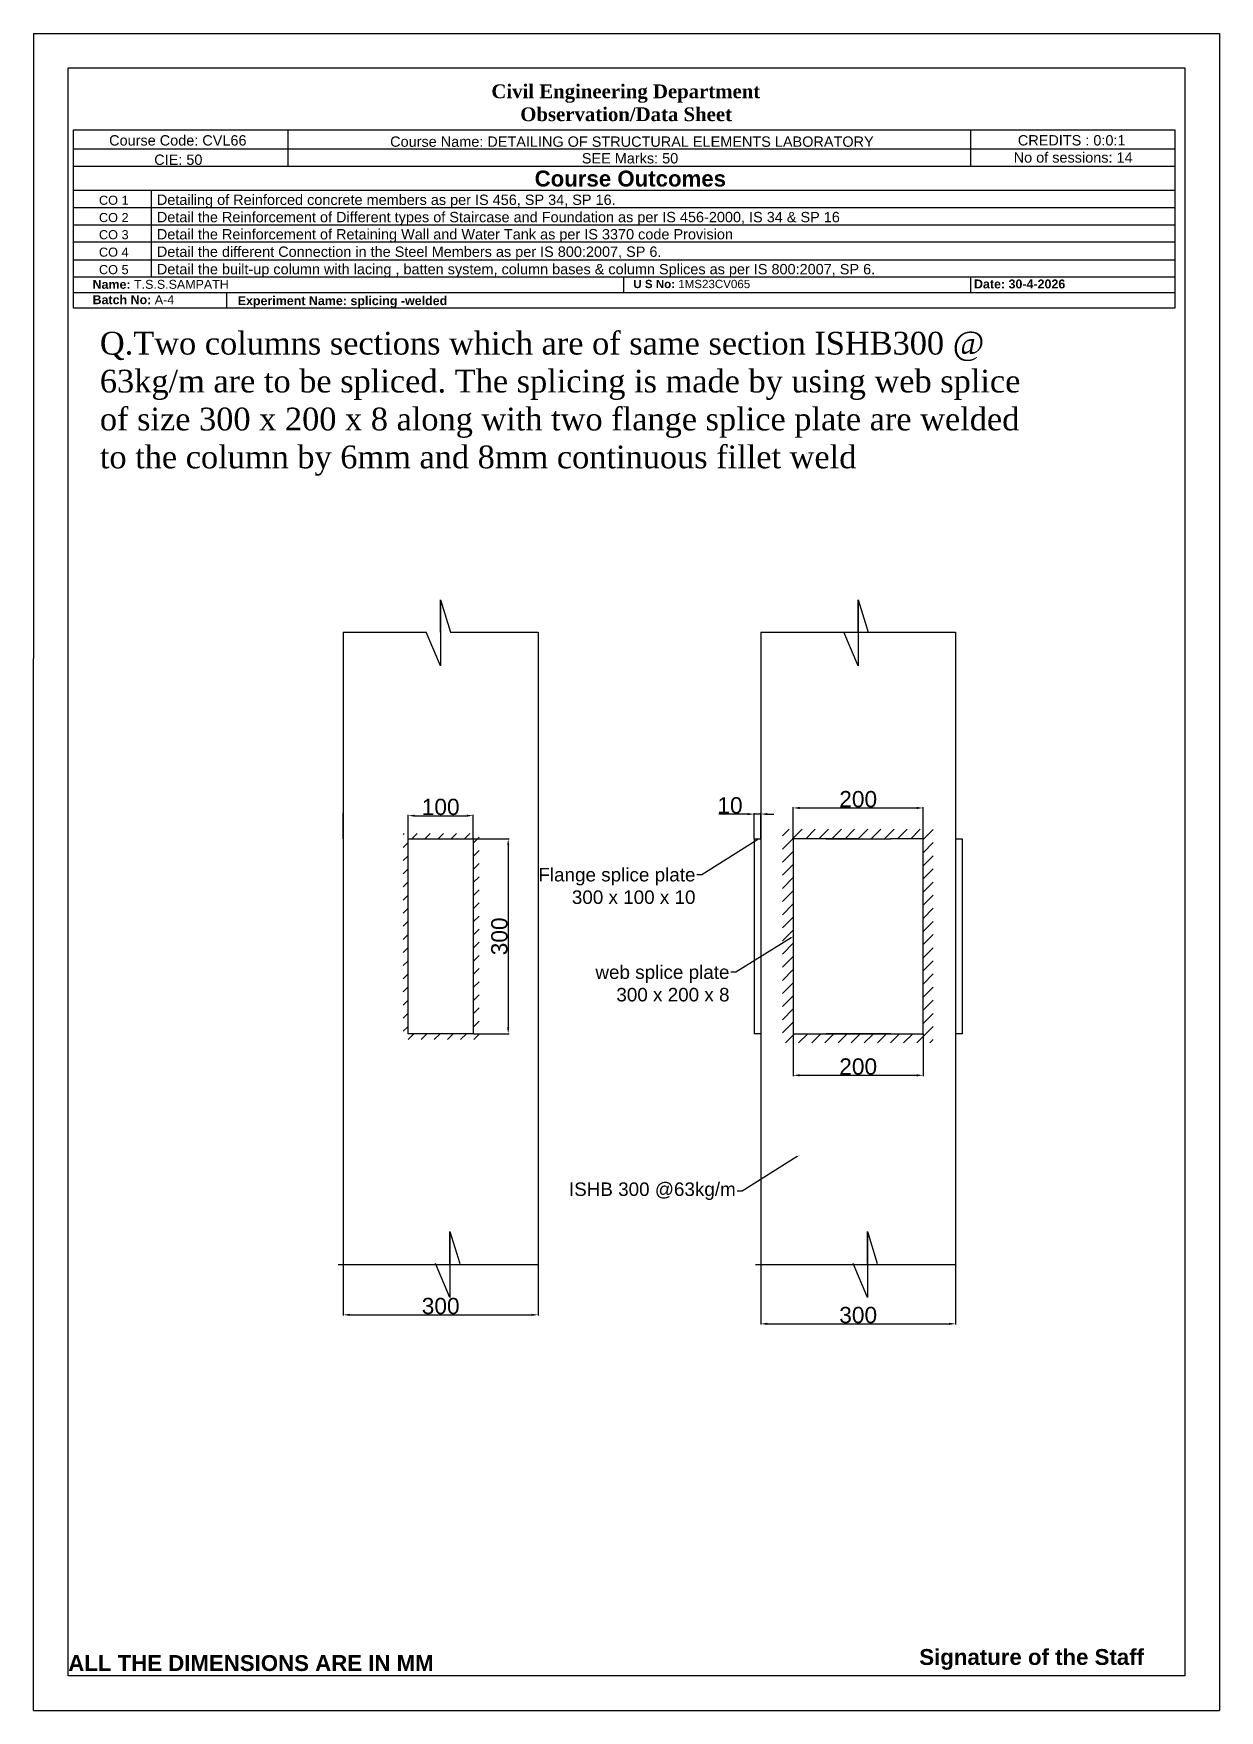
# Model space of a CAD drawing. Header units: millimetres. Extents: x 868 to 41290, y -4185 to 3706.
# Drawn here: x 37602 to 39428, y -2347 to 234 of the extents above; entities that cross this region are included whole.
import ezdxf
from ezdxf import colors
from ezdxf.entities.mleader import LeaderData, LeaderLine
from ezdxf.math import Vec2, Vec3

# ---------------------------------------------------------------- set-up
doc = ezdxf.new("R2010")
doc.units = ezdxf.units.MM
doc.styles.get("Standard").update_dxf_attribs({"font": 'arial.ttf'})
doc.dimstyles.new('ISO-25', dxfattribs={"dimtxt": 25, "dimasz": 10, "dimexe": 1.25, "dimexo": 0.625, "dimtad": 1, "dimdsep": 46, "dimtxsty": 'Standard', "dimcen": 2.5, "dimadec": 0, "dimazin": 0, "dimtfac": 1, "dimtmove": 0, "dimatfit": 3, "dimfxl": 1, "dimarcsym": 0})
pattern_1 = [(45, (94625.763, 19550.541), (-10.102788, 10.102788), [])]

msp = doc.modelspace()

# ---------------------------------------------------------------- texts
at = {"attachment_point": 1}
for s, width, gutter_width, insert, char_height in [('\\pxqc;{\\fBookman Old Style|b0|i0|c0|p18;\\H1.16667x;         \\fBookman Old Style|b1|i0|c0|p18;\\H1.14285x;       Civil Engineering Department\\P               Observation/Data Sheet}', 806.0808, 79.363, (38051.572, 155.483), 15.872556), ('Course Code: CVL66', 745.68652, 79.635, (37718.818, 77.397), 15.92709), ('CREDITS : 0:0:1', 745.68652, 79.635, (39117.462, 77.499), 15.92709), ('Course Name: DETAILING OF STRUCTURAL ELEMENTS LABORATORY', 745.68652, 79.635, (38151.357, 75.445), 15.92709), ('No of sessions: 14', 745.68652, 79.635, (39111.023, 51.057), 15.92709), ('CIE: 50', 745.68652, 79.635, (37788.241, 47.633), 15.9271), ('SEE Marks: 50', 745.68652, 79.635, (38446.379, 49.853), 15.92709), ('{\\fArial|b1|i0|c0|p34;Course Outcomes}', 745.68652, 79.635, (38373.715, 22.906), 24.48296), ('CO 1', 655.24357, 69.977, (37703.186, -15.704), 13.9953), ('Detailing of Reinforced concrete members as per IS 456, SP 34, SP 16.', 745.68652, 79.635, (37792.297, -14.009), 15.92709), ('CO 2', 655.24357, 69.977, (37703.186, -42.318), 13.9953), ('Detail the Reinforcement of Different types of Staircase and Foundation as per IS 456-2000, IS 34 & SP 16', 1288.52934, 79.635, (37792.297, -40.623), 15.92709), ('CO 3', 655.24357, 69.977, (37703.186, -68.715), 13.9953), ('Detail the Reinforcement of Retaining Wall and Water Tank as per IS 3370 code Provision', 1123.04377, 79.635, (37792.297, -67.02), 15.92709), ('CO 4', 655.24357, 69.977, (37703.186, -95.589), 13.9953), ('Detail the different Connection in the Steel Members as per IS 800:2007, SP 6.', 981.37809, 79.635, (37792.297, -93.893), 15.92709), ('CO 5', 655.24357, 69.977, (37703.186, -122.446), 13.9953), ('Detail the built-up column with lacing , batten system, column bases & column Splices as per IS 800:2007, SP 6.', 1322.37866, 79.635, (37792.297, -120.75), 15.92709), ('{\\fArial|b1|i0|c0|p34;Name: }T.S.S.SAMPATH', 745.68652, 79.635, (37693.342, -145.253), 13.71046), ('{\\fArial|b1|i0|c0|p34;U S No: }1MS23CV065', 745.68652, 79.635, (38525.646, -145.202), 12.73114), ('{\\fArial|b1|i0|c0|p34;Date: 30-4-2026}', 745.68652, 79.635, (39049.913, -144.654), 13.71046), ('{\\fArial|b1|i0|c0|p34;Batch No: }A-4', 745.68652, 79.635, (37693.342, -168.903), 13.71046), ('{\\fArial|b1|i0|c0|p34;Experiment Name: splicing -welded}', 745.68652, 79.635, (37916.723, -170.382), 13.71046), ('{\\fBookman Old Style|b0|i0|c0|p18;Q.Two columns sections which are of same section ISHB300 @ 63kg/m are to be spliced. The splicing is made by using web splice of size 300 x 200 x 8 along with two flange splice plate are welded to the column by 6mm and 8mm continuous fillet weld}', 1420.05684, 10.52, (37704.597, -225.154), 35), ('{\\fArial|b1|i0|c0|p34;ALL THE DIMENSIONS ARE IN MM}', 745.68652, 79.635, (37655.928, -2261.283), 24.48296), ('{\\fArial|b1|i0|c0|p34;Signature of the Staff}', 745.68652, 79.635, (38965.753, -2251.998), 24.48296)]:
    msp.add_mtext_dynamic_manual_height_columns(s, width=width, gutter_width=gutter_width, heights=[0], dxfattribs=dict(at, insert=insert, char_height=char_height))

# ---------------------------------------------------------------- blocks, each defined once
blk = doc.blocks.new('*D188')
at = {"color": 0, "lineweight": -2, "transparency": 16777216}
for p, q in [((38179.1, -1004.8), (38179.1, -968.4)), ((38189.1, -969.7), (38269.1, -969.7)), ((38279.1, -1004.8), (38279.1, -968.4))]:
    blk.add_line(p, q, dxfattribs=at)
for points in [[(38189.1, -968), (38189.1, -971.3), (38179.1, -969.7)], [(38269.1, -968), (38269.1, -971.3), (38279.1, -969.7)]]:
    blk.add_solid(points, dxfattribs=at)
at = {"layer": 'Defpoints', "color": 0, "lineweight": -2, "transparency": 16777216}
for p in [(38279.1, -969.7), (38179.1, -1005.4), (38279.1, -1005.4)]:
    blk.add_point(p, dxfattribs=at)
at = {"color": 0, "lineweight": -2, "transparency": 16777216, "insert": (38229.1, -956.3), "char_height": 25, "attachment_point": 5}
blk.add_mtext('100', dxfattribs=at)
blk = doc.blocks.new('*D189')
at = {"color": 0, "lineweight": -2, "transparency": 16777216}
for p, q in [((38279.7, -1005.4), (38334.3, -1005.4)), ((38333, -1015.4), (38333, -1295.4)), ((38279.7, -1305.4), (38334.3, -1305.4))]:
    blk.add_line(p, q, dxfattribs=at)
for points in [[(38331.4, -1015.4), (38334.7, -1015.4), (38333, -1005.4)], [(38331.4, -1295.4), (38334.7, -1295.4), (38333, -1305.4)]]:
    blk.add_solid(points, dxfattribs=at)
at = {"layer": 'Defpoints', "color": 0, "lineweight": -2, "transparency": 16777216}
for p in [(38279.1, -1005.4), (38279.1, -1305.4), (38333, -1305.4)]:
    blk.add_point(p, dxfattribs=at)
at = {"color": 0, "lineweight": -2, "transparency": 16777216, "insert": (38319.6, -1155.4), "char_height": 25, "attachment_point": 5, "rotation": 90}
blk.add_mtext('300', dxfattribs=at)
blk = doc.blocks.new('*D190')
at = {"color": 0, "lineweight": -2, "transparency": 16777216}
for p, q in [((38771.7, -1306), (38771.7, -1370.5)), ((38971.7, -1306), (38971.7, -1370.5)), ((38781.7, -1369.2), (38961.7, -1369.2))]:
    blk.add_line(p, q, dxfattribs=at)
for points in [[(38781.7, -1367.5), (38781.7, -1370.9), (38771.7, -1369.2)], [(38961.7, -1367.5), (38961.7, -1370.9), (38971.7, -1369.2)]]:
    blk.add_solid(points, dxfattribs=at)
at = {"layer": 'Defpoints', "color": 0, "lineweight": -2, "transparency": 16777216}
for p in [(38771.7, -1305.4), (38971.7, -1305.4), (38971.7, -1369.2)]:
    blk.add_point(p, dxfattribs=at)
at = {"color": 0, "lineweight": -2, "transparency": 16777216, "insert": (38871.7, -1355.8), "char_height": 25, "attachment_point": 5}
blk.add_mtext('200', dxfattribs=at)
blk = doc.blocks.new('*D191')
at = {"color": 0, "lineweight": -2, "transparency": 16777216}
for p, q in [((38771.7, -1004.8), (38771.7, -956.6)), ((38781.7, -957.8), (38961.7, -957.8)), ((38971.7, -1004.8), (38971.7, -956.6))]:
    blk.add_line(p, q, dxfattribs=at)
for points in [[(38781.7, -956.2), (38781.7, -959.5), (38771.7, -957.8)], [(38961.7, -956.2), (38961.7, -959.5), (38971.7, -957.8)]]:
    blk.add_solid(points, dxfattribs=at)
at = {"layer": 'Defpoints', "color": 0, "lineweight": -2, "transparency": 16777216}
for p in [(38971.7, -957.8), (38771.7, -1005.4), (38971.7, -1005.4)]:
    blk.add_point(p, dxfattribs=at)
at = {"color": 0, "lineweight": -2, "transparency": 16777216, "insert": (38871.7, -944.4), "char_height": 25, "attachment_point": 5}
blk.add_mtext('200', dxfattribs=at)
blk = doc.blocks.new('*D192')
at = {"color": 0, "lineweight": -2, "transparency": 16777216}
for p, q in [((38701.7, -967.2), (38657.1, -967.2)), ((38711.7, -1004.8), (38711.7, -966)), ((38721.7, -967.2), (38711.7, -967.2)), ((38721.7, -1004.8), (38721.7, -966)), ((38731.7, -967.2), (38741.7, -967.2))]:
    blk.add_line(p, q, dxfattribs=at)
for points in [[(38701.7, -965.6), (38701.7, -968.9), (38711.7, -967.2)], [(38731.7, -965.6), (38731.7, -968.9), (38721.7, -967.2)]]:
    blk.add_solid(points, dxfattribs=at)
at = {"layer": 'Defpoints', "color": 0, "lineweight": -2, "transparency": 16777216}
for p in [(38711.7, -967.2), (38711.7, -1005.4), (38721.7, -1005.4)]:
    blk.add_point(p, dxfattribs=at)
at = {"color": 0, "lineweight": -2, "transparency": 16777216, "insert": (38674.4, -953.9), "char_height": 25, "attachment_point": 5}
blk.add_mtext('10', dxfattribs=at)
blk = doc.blocks.new('*D193')
at = {"color": 0, "lineweight": -2, "transparency": 16777216}
for p, q in [((38079.1, -1660.8), (38079.1, -1739)), ((38379.1, -1660.8), (38379.1, -1739)), ((38089.1, -1737.7), (38369.1, -1737.7))]:
    blk.add_line(p, q, dxfattribs=at)
for points in [[(38089.1, -1736.1), (38089.1, -1739.4), (38079.1, -1737.7)], [(38369.1, -1736.1), (38369.1, -1739.4), (38379.1, -1737.7)]]:
    blk.add_solid(points, dxfattribs=at)
at = {"layer": 'Defpoints', "color": 0, "lineweight": -2, "transparency": 16777216}
for p in [(38079.1, -1660.1), (38379.1, -1660.1), (38379.1, -1737.7)]:
    blk.add_point(p, dxfattribs=at)
at = {"color": 0, "lineweight": -2, "transparency": 16777216, "insert": (38229.1, -1724.3), "char_height": 25, "attachment_point": 5}
blk.add_mtext('300', dxfattribs=at)
blk = doc.blocks.new('*D194')
at = {"color": 0, "lineweight": -2, "transparency": 16777216}
for p, q in [((38721.7, -1660.8), (38721.7, -1752.8)), ((39021.7, -1660.8), (39021.7, -1752.8)), ((38731.7, -1751.6), (39011.7, -1751.6))]:
    blk.add_line(p, q, dxfattribs=at)
for points in [[(38731.7, -1749.9), (38731.7, -1753.3), (38721.7, -1751.6)], [(39011.7, -1749.9), (39011.7, -1753.3), (39021.7, -1751.6)]]:
    blk.add_solid(points, dxfattribs=at)
at = {"layer": 'Defpoints', "color": 0, "lineweight": -2, "transparency": 16777216}
for p in [(38721.7, -1660.1), (39021.7, -1660.1), (39021.7, -1751.6)]:
    blk.add_point(p, dxfattribs=at)
at = {"color": 0, "lineweight": -2, "transparency": 16777216, "insert": (38871.7, -1738.2), "char_height": 25, "attachment_point": 5}
blk.add_mtext('300', dxfattribs=at)

# ---------------------------------------------------------------- dimensions: what is measured, and where the dimension line sits
at = {"lineweight": -2}
for base, p1, p2, picture, middle in [((38971.697, -957.818), (38771.697, -1005.382), (38971.697, -1005.382), '*D191', (38871.697, -944.428)), ((38279.104, -969.661), (38179.104, -1005.382), (38279.104, -1005.382), '*D188', (38229.104, -956.272)), ((38711.697, -967.246), (38721.697, -1005.382), (38711.697, -1005.382), '*D192', (38674.385, -953.856)), ((38971.697, -1369.208), (38771.697, -1305.382), (38971.697, -1305.382), '*D190', (38871.697, -1355.819)), ((38379.104, -1737.726), (38079.104, -1660.127), (38379.104, -1660.127), '*D193', (38229.104, -1724.329)), ((39021.697, -1751.589), (38721.697, -1660.127), (39021.697, -1660.127), '*D194', (38871.697, -1738.191))]:
    dim = msp.add_linear_dim(base=base, p1=p1, p2=p2, dimstyle='ISO-25', dxfattribs=at)
    dim.commit()
    dim.dimension.update_dxf_attribs({"geometry": picture, "text_midpoint": middle})
dim = msp.add_linear_dim(base=(38333.036, -1305.382), p1=(38279.104, -1005.382), p2=(38279.104, -1305.382), angle=90, dimstyle='ISO-25', dxfattribs=at)
dim.commit()
dim.dimension.update_dxf_attribs({"geometry": '*D189', "text_midpoint": (38319.638, -1155.382)})

# ---------------------------------------------------------------- hatches: boundary and pattern name
h = msp.add_hatch()
h.set_pattern_fill('ANSI31', color=256, scale=4.5)
h.set_pattern_definition(pattern_1)
h.paths.add_polyline_path([(38288.222, -997.155), (38171.5, -997.155), (38171.5, -1314.269), (38288.222, -1314.269)])
h.paths.add_polyline_path([(38179.104, -1005.382), (38279.104, -1005.382), (38279.104, -1305.382), (38179.104, -1305.382), (38179.104, -1155.382)], flags=16)
h = msp.add_hatch()
h.set_pattern_fill('ANSI31', color=256, scale=4.5)
h.set_pattern_definition(pattern_1)
h.paths.add_polyline_path([(38987.135, -990.623), (38755.037, -990.623), (38755.037, -1319.351), (38987.135, -1319.351)])
h.paths.add_polyline_path([(38771.697, -1005.382), (38871.697, -1005.382), (38921.697, -1005.382), (38971.697, -1005.382), (38971.697, -1305.382), (38771.697, -1305.382)], flags=16)

# ---------------------------------------------------------------- linework, layer by layer
for p, q in [((37602.487, 233.812), (39427.747, 233.812)), ((37602.487, 233.812), (37602.487, -727.973)), ((39427.747, 233.812), (39427.747, -2346.512)), ((37993.929, 85.655), (37993.929, 29.125)), ((39044.673, 85.655), (39044.673, 29.125)), ((37663.769, 56.308), (39358.874, 56.308)), ((39358.874, 29.125), (37663.769, 29.125)), ((37663.769, -7.367), (39358.874, -7.367)), ((37783.596, -7.367), (37783.596, -34.408)), ((39358.874, -34.408), (37663.769, -34.408)), ((37783.596, -34.408), (37783.596, -60.595)), ((37663.769, -60.595), (39358.874, -60.595)), ((37783.596, -60.595), (37783.596, -87.203)), ((39358.874, -87.203), (37663.769, -87.203)), ((37783.596, -87.203), (37783.596, -114.342)), ((37663.769, -114.342), (39358.874, -114.342)), ((37783.596, -114.342), (37783.596, -140.917)), ((39358.874, -140.917), (37663.769, -140.917)), ((38511.188, -164.644), (38511.188, -140.917)), ((39045.116, -164.644), (39045.116, -140.917)), ((37663.769, -164.644), (39358.874, -164.644)), ((37899.804, -188.824), (37899.804, -164.644)), ((38229.104, -687.06), (38229.104, -637.643)), ((38229.104, -637.643), (38229.104, -739.304)), ((38229.104, -637.643), (38244.302, -687.06)), ((38871.697, -687.06), (38871.697, -637.643)), ((38871.697, -637.643), (38871.697, -739.304)), ((38871.697, -637.643), (38886.894, -687.06)), ((38079.104, -687.06), (38079.104, -1660.127)), ((38079.104, -687.06), (38206.936, -687.06)), ((38079.104, -687.06), (38206.936, -687.06)), ((38229.104, -739.304), (38206.936, -687.06)), ((38244.302, -687.06), (38311.294, -687.06)), ((38244.302, -687.06), (38379.104, -687.06)), ((38348.659, -687.06), (38379.104, -687.06)), ((38379.104, -687.06), (38379.104, -1660.127)), ((38721.697, -687.06), (38721.697, -1660.127)), ((38721.697, -687.06), (38849.528, -687.06)), ((38721.697, -687.06), (38849.528, -687.06)), ((38721.697, -687.06), (38971.697, -687.06)), ((38871.697, -739.304), (38849.528, -687.06)), ((38886.894, -687.06), (38953.886, -687.06)), ((38886.894, -687.06), (39021.697, -687.06)), ((38991.251, -687.06), (39021.697, -687.06)), ((39021.697, -687.06), (39021.697, -1660.127)), ((37602.487, -2346.512), (37602.487, -727.973)), ((38079.104, -1005.382), (38079.104, -965.382)), ((38379.104, -965.382), (38379.104, -1345.382)), ((38721.697, -1005.382), (38721.697, -965.382)), ((39021.697, -965.382), (39021.697, -1345.382)), ((38179.104, -1155.382), (38179.104, -1005.382)), ((38179.104, -1155.382), (38179.104, -1005.382)), ((38179.104, -1005.382), (38279.104, -1005.382)), ((38279.104, -1005.382), (38279.104, -1305.382)), ((38279.104, -1005.382), (38279.104, -1305.382)), ((38711.697, -1005.382), (38721.697, -1005.382)), ((38711.697, -1005.382), (38711.697, -1305.382)), ((38721.697, -1005.382), (38721.697, -1305.382)), ((38871.697, -1005.382), (38771.697, -1005.382)), ((38771.697, -1005.382), (38771.697, -1305.382)), ((38821.697, -1005.382), (38921.697, -1005.382)), ((38971.697, -1005.382), (38921.697, -1005.382)), ((38971.697, -1305.382), (38971.697, -1005.382)), ((39021.697, -1005.382), (39031.697, -1005.382)), ((39031.697, -1005.382), (39031.697, -1305.382)), ((38179.104, -1305.382), (38179.104, -1155.382)), ((38279.104, -1305.382), (38179.104, -1305.382)), ((38721.697, -1305.382), (38711.697, -1305.382)), ((38771.697, -1305.382), (38971.697, -1305.382)), ((38921.697, -1305.382), (38821.697, -1305.382)), ((39031.697, -1305.382), (39021.697, -1305.382)), ((38243.326, -1658.714), (38243.326, -1609.296)), ((38243.326, -1609.296), (38243.326, -1710.958)), ((38243.326, -1609.296), (38258.523, -1658.714)), ((38885.918, -1658.714), (38885.918, -1609.296)), ((38885.918, -1609.296), (38885.918, -1710.958)), ((38885.918, -1609.296), (38901.115, -1658.714)), ((38071.104, -1660.127), (38311.294, -1660.127)), ((38243.326, -1710.958), (38221.158, -1658.714)), ((38311.294, -1660.127), (38348.659, -1660.127)), ((38348.659, -1660.127), (38379.104, -1660.127)), ((38713.697, -1660.127), (38953.886, -1660.127)), ((38885.918, -1710.958), (38863.75, -1658.714)), ((38953.886, -1660.127), (38991.251, -1660.127)), ((38991.251, -1660.127), (39021.697, -1660.127)), ((37602.487, -2346.512), (38747.404, -2346.512)), ((38747.404, -2346.512), (39427.747, -2346.512))]:
    msp.add_line(p, q)
for points in [[(37655.928, 181.048), (39374.629, 181.048), (39374.629, -2293.381), (37655.928, -2293.381)], [(37663.769, 85.655), (39358.874, 85.655), (39358.874, -188.824), (37663.769, -188.824)]]:
    msp.add_lwpolyline(points, close=True)

msp.set_redraw_order([(e.dxf.handle, doc.entitydb.next_handle()) for e in msp.query("TEXT MTEXT ATTDEF DIMENSION ARC_DIMENSION")])  # texts and dimensions are drawn at this point

# ---------------------------------------------------------------- leaders
ml = msp.add_multileader_mtext('Standard', dxfattribs=at)
ml.set_content('Flange splice plate\\P300 x 100 x 10', color=256)
ml.set_leader_properties()
ml.build(insert=Vec2(0, 0))
ctx = ml.context
ctx.base_point, ctx.char_height, ctx.plane_origin = Vec3(38381.028, -1060.651), 20.76, Vec3(38719.356, -1005.382)
ctx.text_align_type = 2
notes = []
notes.append((ctx, [(0, (1, 1, 0), (38631.272, -1060.651), (-1, 0), 8, [(0, [(38719.356, -1005.382)], 0, [])])]))
ctx.mtext.insert, ctx.mtext.alignment, ctx.mtext.flow_direction = Vec3(38621.272, -1050.087), 3, 5
ml = msp.add_multileader_mtext('Standard', dxfattribs=at)
ml.set_content('web splice plate\\P300 x 200 x 8', color=256)
ml.set_leader_properties()
ml.build(insert=Vec2(0, 0))
ctx = ml.context
ctx.base_point, ctx.char_height, ctx.plane_origin = Vec3(38466.548, -1210.651), 20.76, Vec3(38771.697, -1155.382)
ctx.text_align_type = 2
notes.append((ctx, [(0, (1, 1, 0), (38683.613, -1210.651), (-1, 0), 8, [(0, [(38771.697, -1155.382)], 0, [])])]))
ctx.mtext.insert, ctx.mtext.alignment, ctx.mtext.flow_direction = Vec3(38673.613, -1200.087), 3, 5
ml = msp.add_multileader_mtext('Standard', dxfattribs=at)
ml.set_content('ISHB 300 @63kg/m', color=256)
ml.set_leader_properties()
ml.build(insert=Vec2(0, 0))
ctx = ml.context
ctx.base_point, ctx.char_height, ctx.plane_origin = Vec3(38429.078, -1547.489), 20.76, Vec3(38781.326, -1492.22)
ctx.text_align_type = 2
notes.append((ctx, [(0, (1, 1, 0), (38693.243, -1547.489), (-1, 0), 8, [(0, [(38781.326, -1492.22)], 0, [])])]))
ctx.mtext.insert, ctx.mtext.alignment, ctx.mtext.flow_direction = Vec3(38683.243, -1534.058), 3, 5
for ctx, leaders in notes:
    for number, flags, end, landing, length, lines in leaders:
        leader = LeaderData()
        leader.index, (leader.has_last_leader_line, leader.has_dogleg_vector, leader.attachment_direction) = number, flags
        leader.last_leader_point, leader.dogleg_vector, leader.dogleg_length = Vec3(end), Vec3(landing), length
        for number, points, colour, breaks in lines:
            line = LeaderLine()
            line.index, line.vertices, line.color, line.breaks = number, Vec3.list(points), colors.encode_raw_color(colour), breaks
            leader.lines.append(line)
        ctx.leaders.append(leader)

doc.saveas('drawing.dxf')
